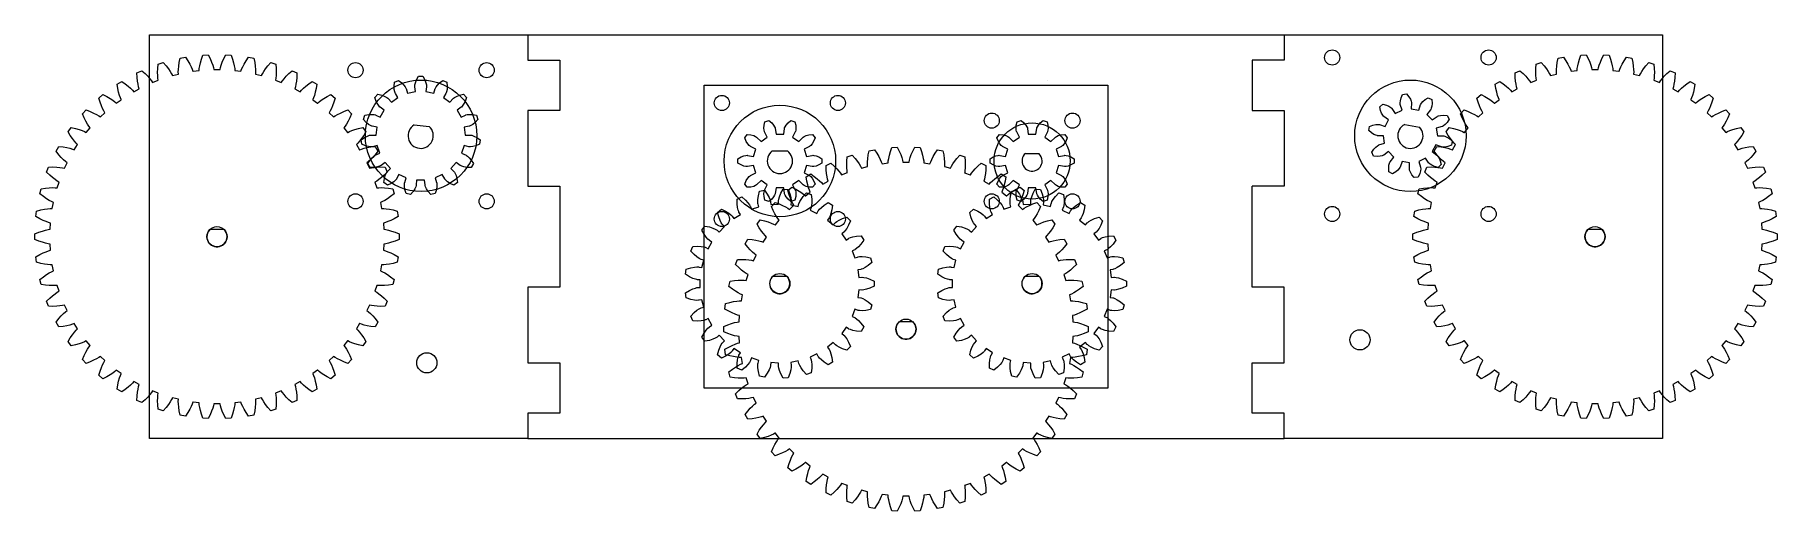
# Model space of a CAD drawing. Header units: millimetres. Extents: x -23 to 323, y -14 to 80.
import ezdxf

# ---------------------------------------------------------------- set-up
doc = ezdxf.new("R2010")
doc.units = ezdxf.units.MM
doc.layers.get('0').update_dxf_attribs({"lineweight": 0})

# ---------------------------------------------------------------- blocks, each defined once
blk = doc.blocks.new('SY28STH32-0674A')
for centre, radius in [((-11.5, 11.5), 1.5), ((0, 0), 11.05), ((11.5, 11.5), 1.5), ((-11.5, -11.5), 1.5), ((11.5, -11.5), 1.5)]:
    blk.add_circle(centre, radius)
blk = doc.blocks.new('SY42STH38-1684A')
for centre, radius in [((-15.5, 15.5), 1.5), ((15.5, 15.5), 1.5), ((0, 0), 11.05), ((-15.5, -15.5), 1.5), ((15.5, -15.5), 1.5)]:
    blk.add_circle(centre, radius)
blk = doc.blocks.new('SY35ST36-1004A')
for centre, radius in [((-13, 13), 1.5), ((13, 13), 1.5), ((0, 0), 11.05), ((-13, -13), 1.5), ((13, -13), 1.5)]:
    blk.add_circle(centre, radius)
blk = doc.blocks.new('SY20STH30-0604A')
for centre, radius in [((-8, 8), 1.5), ((0, 0), 7.55), ((8, 8), 1.5), ((-8, -8), 1.5), ((8, -8), 1.5)]:
    blk.add_circle(centre, radius)
blk = doc.blocks.new('4mm d')
at = {"lineweight": 0}
blk.add_line((-1.32, 1.5), (1.32, 1.5), dxfattribs=at)
for start, end in [(131.4096, 0), (0, 48.5904)]:
    blk.add_arc((0, 0), 2, start, end, dxfattribs=at)
blk = doc.blocks.new('4mm_cp250_pa20_t50')
for p, q in [((-7.475, 34.523), (-7.294, 35.367)), ((-7.294, 35.367), (-6.237, 35.568)), ((-6.237, 35.568), (-5.758, 34.85)), ((-5.758, 34.85), (-5.383, 34.204)), ((-3.293, 34.468), (-3.09, 35.187)), ((-3.09, 35.187), (-2.804, 36.002)), ((-2.804, 36.002), (-1.73, 36.07)), ((-1.73, 36.07), (-1.345, 35.297)), ((-1.345, 35.297), (-1.053, 34.609)), ((-1.053, 34.609), (-0.84, 34.014)), ((0.84, 34.014), (1.053, 34.609)), ((1.053, 34.609), (1.345, 35.297)), ((1.345, 35.297), (1.73, 36.07)), ((1.73, 36.07), (2.804, 36.002)), ((2.804, 36.002), (3.09, 35.187)), ((3.09, 35.187), (3.293, 34.468)), ((5.383, 34.204), (5.758, 34.85)), ((5.758, 34.85), (6.237, 35.568)), ((6.237, 35.568), (7.294, 35.367)), ((7.294, 35.367), (7.475, 34.523)), ((-15.86, 32.442), (-14.887, 32.9)), ((-15.826, 31.579), (-15.86, 32.442)), ((-15.75, 30.836), (-15.826, 31.579)), ((-14.887, 32.9), (-14.244, 32.323)), ((-14.244, 32.323), (-13.72, 31.791)), ((-13.72, 31.791), (-13.303, 31.316)), ((-13.303, 31.316), (-12.986, 30.908)), ((-11.761, 32.566), (-11.743, 33.314)), ((-11.74, 31.935), (-11.761, 32.566)), ((-11.743, 33.314), (-11.669, 34.174)), ((-11.692, 31.421), (-11.74, 31.935)), ((-11.632, 31.025), (-11.692, 31.421)), ((-11.669, 34.174), (-10.646, 34.506)), ((-10.646, 34.506), (-10.081, 33.854)), ((-10.081, 33.854), (-9.627, 33.26)), ((-9.627, 33.26), (-9.273, 32.737)), ((-9.273, 32.737), (-9.01, 32.292)), ((-9.01, 32.292), (-8.826, 31.937)), ((-8.826, 31.937), (-8.823, 31.925)), ((-8.823, 31.925), (-7.648, 32.227)), ((-7.662, 32.638), (-7.645, 33.155)), ((-7.651, 32.238), (-7.662, 32.638)), ((-7.648, 32.227), (-7.651, 32.238)), ((-7.645, 33.155), (-7.587, 33.784)), ((-7.587, 33.784), (-7.475, 34.523)), ((-5.383, 34.204), (-5.097, 33.641)), ((-5.097, 33.641), (-4.891, 33.167)), ((-4.891, 33.167), (-4.754, 32.791)), ((-4.754, 32.791), (-4.752, 32.779)), ((-4.752, 32.779), (-3.55, 32.931)), ((-3.551, 32.943), (-3.51, 33.341)), ((-3.55, 32.931), (-3.551, 32.943)), ((-3.51, 33.341), (-3.429, 33.851)), ((-3.429, 33.851), (-3.293, 34.468)), ((-0.84, 34.014), (-0.696, 33.518)), ((-0.696, 33.518), (-0.606, 33.128)), ((-0.606, 33.128), (-0.606, 33.117)), ((-0.606, 33.117), (0.606, 33.117)), ((0.606, 33.128), (0.696, 33.518)), ((0.606, 33.117), (0.606, 33.128)), ((0.696, 33.518), (0.84, 34.014)), ((3.293, 34.468), (3.429, 33.851)), ((3.429, 33.851), (3.51, 33.341)), ((3.51, 33.341), (3.551, 32.943)), ((3.551, 32.943), (3.55, 32.931)), ((3.55, 32.931), (4.752, 32.78)), ((4.752, 32.78), (4.754, 32.791)), ((4.754, 32.791), (4.891, 33.167)), ((4.891, 33.167), (5.097, 33.641)), ((5.097, 33.641), (5.383, 34.204)), ((7.475, 34.523), (7.587, 33.784)), ((7.587, 33.784), (7.645, 33.155)), ((7.645, 33.155), (7.662, 32.638)), ((7.651, 32.238), (7.648, 32.227)), ((7.648, 32.227), (8.823, 31.926)), ((7.662, 32.638), (7.651, 32.238)), ((8.823, 31.926), (8.826, 31.937)), ((8.826, 31.937), (9.01, 32.292)), ((9.01, 32.292), (9.273, 32.737)), ((9.273, 32.737), (9.627, 33.26)), ((9.627, 33.26), (10.081, 33.854)), ((10.081, 33.854), (10.646, 34.506)), ((10.646, 34.506), (11.669, 34.174)), ((11.692, 31.421), (11.632, 31.025)), ((11.669, 34.174), (11.743, 33.314)), ((11.74, 31.935), (11.692, 31.421)), ((11.761, 32.566), (11.74, 31.935)), ((11.743, 33.314), (11.761, 32.566)), ((12.986, 30.908), (13.303, 31.316)), ((13.303, 31.316), (13.72, 31.791)), ((13.72, 31.791), (14.244, 32.323)), ((14.244, 32.323), (14.887, 32.9)), ((14.887, 32.9), (15.86, 32.442)), ((15.826, 31.579), (15.75, 30.836)), ((15.86, 32.442), (15.826, 31.579)), ((-23.43, 27.478), (-22.601, 28.164)), ((-22.601, 28.164), (-21.835, 27.765)), ((-21.835, 27.765), (-21.195, 27.38)), ((-19.801, 30.198), (-18.893, 30.774)), ((-19.659, 29.347), (-19.801, 30.198)), ((-19.491, 28.618), (-19.659, 29.347)), ((-19.313, 28.012), (-19.491, 28.618)), ((-19.139, 27.526), (-19.313, 28.012)), ((-18.893, 30.774), (-18.183, 30.283)), ((-18.183, 30.283), (-17.596, 29.821)), ((-17.596, 29.821), (-17.123, 29.402)), ((-17.123, 29.402), (-16.758, 29.037)), ((-16.758, 29.037), (-16.491, 28.738)), ((-16.491, 28.738), (-16.485, 28.728)), ((-16.485, 28.728), (-15.423, 29.313)), ((-15.65, 30.212), (-15.75, 30.836)), ((-15.538, 29.708), (-15.65, 30.212)), ((-15.428, 29.323), (-15.538, 29.708)), ((-15.423, 29.313), (-15.428, 29.323)), ((-12.986, 30.908), (-12.759, 30.579)), ((-12.759, 30.579), (-12.755, 30.569)), ((-12.755, 30.569), (-11.628, 31.015)), ((-11.628, 31.015), (-11.632, 31.025)), ((11.632, 31.025), (11.628, 31.014)), ((11.628, 31.014), (12.754, 30.568)), ((12.754, 30.568), (12.759, 30.579)), ((12.759, 30.579), (12.986, 30.908)), ((15.428, 29.323), (15.423, 29.313)), ((15.423, 29.313), (16.486, 28.729)), ((15.538, 29.708), (15.428, 29.323)), ((15.65, 30.212), (15.538, 29.708)), ((15.75, 30.836), (15.65, 30.212)), ((16.486, 28.729), (16.491, 28.738)), ((16.491, 28.738), (16.758, 29.037)), ((16.758, 29.037), (17.123, 29.402)), ((17.123, 29.402), (17.596, 29.821)), ((17.596, 29.821), (18.183, 30.283)), ((18.183, 30.283), (18.893, 30.774)), ((18.893, 30.774), (19.801, 30.198)), ((19.313, 28.012), (19.139, 27.526)), ((19.491, 28.618), (19.313, 28.012)), ((19.659, 29.347), (19.491, 28.618)), ((19.801, 30.198), (19.659, 29.347)), ((21.195, 27.38), (21.835, 27.765)), ((21.835, 27.765), (22.601, 28.164)), ((22.601, 28.164), (23.43, 27.478)), ((-26.689, 24.325), (-25.953, 25.109)), ((-26.34, 23.536), (-26.689, 24.325)), ((-25.953, 25.109), (-25.143, 24.81)), ((-25.143, 24.81), (-24.459, 24.508)), ((-24.459, 24.508), (-23.897, 24.22)), ((-23.897, 24.22), (-23.452, 23.957)), ((-23.182, 26.651), (-23.43, 27.478)), ((-22.924, 25.95), (-23.182, 26.651)), ((-23.112, 23.726), (-22.228, 24.556)), ((-22.672, 25.371), (-22.924, 25.95)), ((-22.438, 24.91), (-22.672, 25.371)), ((-22.236, 24.565), (-22.438, 24.91)), ((-22.228, 24.556), (-22.236, 24.565)), ((-21.195, 27.38), (-20.673, 27.024)), ((-20.673, 27.024), (-20.265, 26.708)), ((-20.265, 26.708), (-19.963, 26.445)), ((-19.963, 26.445), (-19.956, 26.435)), ((-19.956, 26.435), (-18.975, 27.148)), ((-18.982, 27.158), (-19.139, 27.526)), ((-18.975, 27.148), (-18.982, 27.158)), ((18.982, 27.158), (18.975, 27.148)), ((18.975, 27.148), (19.956, 26.436)), ((19.139, 27.526), (18.982, 27.158)), ((19.956, 26.436), (19.963, 26.445)), ((19.963, 26.445), (20.265, 26.708)), ((20.265, 26.708), (20.673, 27.024)), ((20.673, 27.024), (21.195, 27.38)), ((22.236, 24.565), (22.228, 24.556)), ((22.228, 24.556), (23.112, 23.726)), ((22.438, 24.91), (22.236, 24.565)), ((22.672, 25.371), (22.438, 24.91)), ((22.924, 25.95), (22.672, 25.371)), ((23.182, 26.651), (22.924, 25.95)), ((23.43, 27.478), (23.182, 26.651)), ((23.452, 23.957), (23.897, 24.22)), ((23.897, 24.22), (24.459, 24.508)), ((24.459, 24.508), (25.143, 24.81)), ((25.143, 24.81), (25.953, 25.109)), ((25.953, 25.109), (26.689, 24.325)), ((26.689, 24.325), (26.34, 23.536)), ((-29.527, 20.788), (-28.895, 21.658)), ((-29.082, 20.049), (-29.527, 20.788)), ((-28.895, 21.658), (-28.054, 21.463)), ((-28.054, 21.463), (-27.338, 21.249)), ((-27.338, 21.249), (-26.744, 21.034)), ((-26.744, 21.034), (-26.27, 20.829)), ((-25.995, 22.872), (-26.34, 23.536)), ((-26.27, 20.829), (-25.912, 20.65)), ((-25.673, 22.329), (-25.995, 22.872)), ((-25.903, 20.643), (-25.131, 21.577)), ((-25.383, 21.902), (-25.673, 22.329)), ((-25.139, 21.584), (-25.383, 21.902)), ((-25.131, 21.577), (-25.139, 21.584)), ((-23.452, 23.957), (-23.12, 23.734)), ((-23.12, 23.734), (-23.112, 23.726)), ((23.112, 23.726), (23.12, 23.734)), ((23.12, 23.734), (23.452, 23.957)), ((25.139, 21.584), (25.13, 21.577)), ((25.13, 21.577), (25.903, 20.643)), ((25.383, 21.902), (25.139, 21.584)), ((25.673, 22.329), (25.383, 21.902)), ((25.995, 22.872), (25.673, 22.329)), ((25.912, 20.65), (26.27, 20.829)), ((26.34, 23.536), (25.995, 22.872)), ((26.27, 20.829), (26.744, 21.034)), ((26.744, 21.034), (27.338, 21.249)), ((27.338, 21.249), (28.054, 21.463)), ((28.054, 21.463), (28.895, 21.658)), ((28.895, 21.658), (29.527, 20.788)), ((29.527, 20.788), (29.082, 20.049)), ((-31.9, 16.923), (-31.382, 17.866)), ((-31.382, 17.866), (-30.523, 17.778)), ((-30.523, 17.778), (-29.786, 17.655)), ((-29.786, 17.655), (-29.17, 17.516)), ((-29.17, 17.516), (-28.673, 17.372)), ((-28.657, 19.434), (-29.082, 20.049)), ((-28.673, 17.372), (-28.296, 17.239)), ((-28.269, 18.935), (-28.657, 19.434)), ((-28.286, 17.233), (-27.636, 18.256)), ((-27.928, 18.548), (-28.269, 18.935)), ((-27.646, 18.263), (-27.928, 18.548)), ((-27.636, 18.256), (-27.646, 18.263)), ((-25.912, 20.65), (-25.903, 20.643)), ((25.903, 20.643), (25.912, 20.65)), ((27.646, 18.263), (27.637, 18.257)), ((27.637, 18.257), (28.286, 17.233)), ((27.928, 18.548), (27.646, 18.263)), ((28.269, 18.935), (27.928, 18.548)), ((28.657, 19.434), (28.269, 18.935)), ((28.296, 17.239), (28.673, 17.372)), ((29.082, 20.049), (28.657, 19.434)), ((28.673, 17.372), (29.17, 17.516)), ((29.17, 17.516), (29.786, 17.655)), ((29.786, 17.655), (30.523, 17.778)), ((30.523, 17.778), (31.382, 17.866)), ((31.382, 17.866), (31.9, 16.923)), ((-31.365, 16.246), (-31.9, 16.923)), ((-30.867, 15.689), (-31.365, 16.246)), ((-30.419, 15.243), (-30.867, 15.689)), ((-30.032, 14.901), (-30.419, 15.243)), ((-30.223, 13.552), (-29.707, 14.649)), ((-29.717, 14.654), (-30.032, 14.901)), ((-29.707, 14.649), (-29.717, 14.654)), ((-28.296, 17.239), (-28.286, 17.233)), ((28.286, 17.233), (28.296, 17.239)), ((29.717, 14.654), (29.707, 14.649)), ((29.707, 14.649), (30.224, 13.552)), ((30.032, 14.901), (29.717, 14.654)), ((30.419, 15.243), (30.032, 14.901)), ((30.867, 15.689), (30.419, 15.243)), ((31.365, 16.246), (30.867, 15.689)), ((31.9, 16.923), (31.365, 16.246)), ((-33.769, 12.792), (-33.373, 13.792)), ((-33.154, 12.187), (-33.769, 12.792)), ((-33.373, 13.792), (-32.511, 13.812)), ((-32.59, 11.696), (-33.154, 12.187)), ((-32.09, 11.31), (-32.59, 11.696)), ((-32.511, 13.812), (-31.764, 13.783)), ((-31.663, 11.02), (-32.09, 11.31)), ((-31.764, 13.783), (-31.135, 13.722)), ((-31.684, 9.658), (-31.309, 10.81)), ((-31.32, 10.814), (-31.663, 11.02)), ((-31.309, 10.81), (-31.32, 10.814)), ((-31.135, 13.722), (-30.625, 13.642)), ((-30.625, 13.642), (-30.234, 13.557)), ((-30.234, 13.557), (-30.223, 13.552)), ((30.224, 13.552), (30.234, 13.557)), ((30.234, 13.557), (30.625, 13.642)), ((30.625, 13.642), (31.135, 13.722)), ((31.135, 13.722), (31.764, 13.783)), ((31.32, 10.814), (31.309, 10.81)), ((31.309, 10.81), (31.683, 9.658)), ((31.663, 11.02), (31.32, 10.814)), ((32.09, 11.31), (31.663, 11.02)), ((31.764, 13.783), (32.511, 13.812)), ((32.59, 11.696), (32.09, 11.31)), ((32.511, 13.812), (33.373, 13.792)), ((33.154, 12.187), (32.59, 11.696)), ((33.769, 12.792), (33.154, 12.187)), ((33.373, 13.792), (33.769, 12.792)), ((-35.106, 8.458), (-34.839, 9.501)), ((-34.42, 7.935), (-35.106, 8.458)), ((-34.839, 9.501), (-33.985, 9.628)), ((-33.799, 7.52), (-34.42, 7.935)), ((-33.985, 9.628), (-33.241, 9.693)), ((-33.254, 7.199), (-33.799, 7.52)), ((-32.794, 6.964), (-33.254, 7.199)), ((-33.241, 9.693), (-32.609, 9.712)), ((-32.428, 6.803), (-32.794, 6.964)), ((-32.609, 9.712), (-32.093, 9.696)), ((-32.093, 9.696), (-31.694, 9.661)), ((-31.694, 9.661), (-31.684, 9.658)), ((31.683, 9.658), (31.694, 9.661)), ((31.694, 9.661), (32.093, 9.696)), ((32.093, 9.696), (32.609, 9.712)), ((32.794, 6.964), (32.428, 6.803)), ((32.609, 9.712), (33.241, 9.693)), ((33.254, 7.199), (32.794, 6.964)), ((33.241, 9.693), (33.985, 9.628)), ((33.799, 7.52), (33.254, 7.199)), ((34.42, 7.935), (33.799, 7.52)), ((33.985, 9.628), (34.839, 9.501)), ((35.106, 8.458), (34.42, 7.935)), ((34.839, 9.501), (35.106, 8.458)), ((-35.89, 3.992), (-35.755, 5.059)), ((-35.143, 3.559), (-35.89, 3.992)), ((-35.755, 5.059), (-34.924, 5.293)), ((-34.475, 3.224), (-35.143, 3.559)), ((-34.924, 5.293), (-34.193, 5.451)), ((-34.193, 5.451), (-33.569, 5.548)), ((-33.569, 5.548), (-33.055, 5.597)), ((-33.055, 5.597), (-32.655, 5.612)), ((-32.655, 5.612), (-32.644, 5.61)), ((-32.644, 5.61), (-32.417, 6.801)), ((-32.417, 6.801), (-32.428, 6.803)), ((32.428, 6.803), (32.417, 6.801)), ((32.417, 6.801), (32.644, 5.61)), ((32.644, 5.61), (32.655, 5.612)), ((32.655, 5.612), (33.055, 5.597)), ((33.055, 5.597), (33.569, 5.548)), ((33.569, 5.548), (34.193, 5.451)), ((34.193, 5.451), (34.924, 5.293)), ((35.143, 3.559), (34.475, 3.224)), ((34.924, 5.293), (35.755, 5.059)), ((35.89, 3.992), (35.143, 3.559)), ((35.755, 5.059), (35.89, 3.992)), ((-36.107, 0.538), (-35.312, 0.874)), ((-36.107, -0.538), (-36.107, 0.538)), ((-35.312, 0.874), (-34.607, 1.122)), ((-34.607, 1.122), (-34, 1.297)), ((-33.894, 2.975), (-34.475, 3.224)), ((-34, 1.297), (-33.496, 1.41)), ((-33.409, 2.799), (-33.894, 2.975)), ((-33.496, 1.41), (-33.101, 1.475)), ((-33.025, 2.685), (-33.409, 2.799)), ((-33.101, 1.475), (-33.09, 1.474)), ((-33.09, 1.474), (-33.013, 2.684)), ((-33.013, 2.684), (-33.025, 2.685)), ((33.025, 2.685), (33.013, 2.684)), ((33.013, 2.684), (33.09, 1.474)), ((33.409, 2.799), (33.025, 2.685)), ((33.09, 1.474), (33.101, 1.475)), ((33.101, 1.475), (33.496, 1.41)), ((33.894, 2.975), (33.409, 2.799)), ((33.496, 1.41), (34, 1.297)), ((34.475, 3.224), (33.894, 2.975)), ((34, 1.297), (34.607, 1.122)), ((34.607, 1.122), (35.312, 0.874)), ((35.312, 0.874), (36.107, 0.538)), ((36.107, 0.538), (36.107, -0.538)), ((-35.312, -0.874), (-36.107, -0.538)), ((-34.607, -1.122), (-35.312, -0.874)), ((-35.143, -3.559), (-34.475, -3.224)), ((-34, -1.297), (-34.607, -1.122)), ((-34.475, -3.224), (-33.894, -2.975)), ((-33.496, -1.41), (-34, -1.297)), ((-33.894, -2.975), (-33.409, -2.799)), ((-33.101, -1.475), (-33.496, -1.41)), ((-33.409, -2.799), (-33.025, -2.685)), ((-33.09, -1.474), (-33.101, -1.475)), ((-33.013, -2.684), (-33.09, -1.474)), ((-33.025, -2.685), (-33.013, -2.684)), ((33.09, -1.474), (33.013, -2.684)), ((33.013, -2.684), (33.025, -2.685)), ((33.025, -2.685), (33.409, -2.799)), ((33.101, -1.475), (33.09, -1.474)), ((33.496, -1.41), (33.101, -1.475)), ((33.409, -2.799), (33.894, -2.975)), ((34, -1.297), (33.496, -1.41)), ((33.894, -2.975), (34.475, -3.224)), ((34.607, -1.122), (34, -1.297)), ((34.475, -3.224), (35.143, -3.559)), ((35.312, -0.874), (34.607, -1.122)), ((36.107, -0.538), (35.312, -0.874)), ((-35.89, -3.992), (-35.143, -3.559)), ((-35.755, -5.059), (-35.89, -3.992)), ((-34.924, -5.293), (-35.755, -5.059)), ((-34.193, -5.451), (-34.924, -5.293)), ((-33.569, -5.548), (-34.193, -5.451)), ((-33.055, -5.597), (-33.569, -5.548)), ((-32.655, -5.612), (-33.055, -5.597)), ((-32.794, -6.964), (-32.428, -6.803)), ((-32.644, -5.61), (-32.655, -5.612)), ((-32.417, -6.801), (-32.644, -5.61)), ((-32.428, -6.803), (-32.417, -6.801)), ((32.644, -5.61), (32.417, -6.801)), ((32.417, -6.801), (32.428, -6.803)), ((32.428, -6.803), (32.794, -6.964)), ((32.655, -5.612), (32.644, -5.61)), ((33.055, -5.597), (32.655, -5.612)), ((33.569, -5.548), (33.055, -5.597)), ((34.193, -5.451), (33.569, -5.548)), ((34.924, -5.293), (34.193, -5.451)), ((35.755, -5.059), (34.924, -5.293)), ((35.143, -3.559), (35.89, -3.992)), ((35.89, -3.992), (35.755, -5.059)), ((-35.106, -8.458), (-34.42, -7.935)), ((-34.839, -9.501), (-35.106, -8.458)), ((-33.985, -9.628), (-34.839, -9.501)), ((-34.42, -7.935), (-33.799, -7.52)), ((-33.241, -9.693), (-33.985, -9.628)), ((-33.799, -7.52), (-33.254, -7.199)), ((-33.254, -7.199), (-32.794, -6.964)), ((-32.609, -9.712), (-33.241, -9.693)), ((-32.093, -9.696), (-32.609, -9.712)), ((-31.694, -9.661), (-32.093, -9.696)), ((-31.683, -9.658), (-31.694, -9.661)), ((-31.309, -10.81), (-31.683, -9.658)), ((31.684, -9.658), (31.309, -10.81)), ((31.694, -9.661), (31.684, -9.658)), ((32.093, -9.696), (31.694, -9.661)), ((32.609, -9.712), (32.093, -9.696)), ((33.241, -9.693), (32.609, -9.712)), ((32.794, -6.964), (33.254, -7.199)), ((33.985, -9.628), (33.241, -9.693)), ((33.254, -7.199), (33.799, -7.52)), ((33.799, -7.52), (34.42, -7.935)), ((34.839, -9.501), (33.985, -9.628)), ((34.42, -7.935), (35.106, -8.458)), ((35.106, -8.458), (34.839, -9.501)), ((-33.769, -12.792), (-33.154, -12.187)), ((-33.373, -13.792), (-33.769, -12.792)), ((-32.511, -13.812), (-33.373, -13.792)), ((-33.154, -12.187), (-32.59, -11.696)), ((-32.59, -11.696), (-32.09, -11.31)), ((-31.764, -13.783), (-32.511, -13.812)), ((-32.09, -11.31), (-31.663, -11.02)), ((-31.135, -13.722), (-31.764, -13.783)), ((-31.663, -11.02), (-31.32, -10.814)), ((-31.32, -10.814), (-31.309, -10.81)), ((-30.625, -13.642), (-31.135, -13.722)), ((-30.234, -13.557), (-30.625, -13.642)), ((-30.224, -13.552), (-30.234, -13.557)), ((-29.707, -14.649), (-30.224, -13.552)), ((30.223, -13.552), (29.707, -14.649)), ((30.234, -13.557), (30.223, -13.552)), ((30.625, -13.642), (30.234, -13.557)), ((31.135, -13.722), (30.625, -13.642)), ((31.764, -13.783), (31.135, -13.722)), ((31.309, -10.81), (31.32, -10.814)), ((31.32, -10.814), (31.663, -11.02)), ((31.663, -11.02), (32.09, -11.31)), ((32.511, -13.812), (31.764, -13.783)), ((32.09, -11.31), (32.59, -11.696)), ((33.373, -13.792), (32.511, -13.812)), ((32.59, -11.696), (33.154, -12.187)), ((33.154, -12.187), (33.769, -12.792)), ((33.769, -12.792), (33.373, -13.792)), ((-31.9, -16.923), (-31.365, -16.246)), ((-31.382, -17.866), (-31.9, -16.923)), ((-31.365, -16.246), (-30.867, -15.689)), ((-30.867, -15.689), (-30.419, -15.243)), ((-30.419, -15.243), (-30.032, -14.901)), ((-30.032, -14.901), (-29.717, -14.654)), ((-29.717, -14.654), (-29.707, -14.649)), ((-28.296, -17.239), (-28.673, -17.372)), ((-28.286, -17.233), (-28.296, -17.239)), ((-27.637, -18.257), (-28.286, -17.233)), ((28.286, -17.233), (27.636, -18.256)), ((28.296, -17.239), (28.286, -17.233)), ((28.673, -17.372), (28.296, -17.239)), ((29.707, -14.649), (29.717, -14.654)), ((29.717, -14.654), (30.032, -14.901)), ((30.032, -14.901), (30.419, -15.243)), ((30.419, -15.243), (30.867, -15.689)), ((30.867, -15.689), (31.365, -16.246)), ((31.365, -16.246), (31.9, -16.923)), ((31.9, -16.923), (31.382, -17.866)), ((-30.523, -17.778), (-31.382, -17.866)), ((-29.786, -17.655), (-30.523, -17.778)), ((-29.17, -17.516), (-29.786, -17.655)), ((-29.527, -20.788), (-29.082, -20.049)), ((-28.673, -17.372), (-29.17, -17.516)), ((-29.082, -20.049), (-28.657, -19.434)), ((-28.657, -19.434), (-28.269, -18.935)), ((-28.269, -18.935), (-27.928, -18.548)), ((-27.928, -18.548), (-27.646, -18.263)), ((-27.646, -18.263), (-27.637, -18.257)), ((-25.912, -20.65), (-26.27, -20.829)), ((-25.903, -20.643), (-25.912, -20.65)), ((-25.13, -21.577), (-25.903, -20.643)), ((25.903, -20.643), (25.131, -21.577)), ((25.912, -20.65), (25.903, -20.643)), ((26.27, -20.829), (25.912, -20.65)), ((27.636, -18.256), (27.646, -18.263)), ((27.646, -18.263), (27.928, -18.548)), ((27.928, -18.548), (28.269, -18.935)), ((28.269, -18.935), (28.657, -19.434)), ((28.657, -19.434), (29.082, -20.049)), ((29.17, -17.516), (28.673, -17.372)), ((29.082, -20.049), (29.527, -20.788)), ((29.786, -17.655), (29.17, -17.516)), ((30.523, -17.778), (29.786, -17.655)), ((31.382, -17.866), (30.523, -17.778)), ((-28.895, -21.658), (-29.527, -20.788)), ((-28.054, -21.463), (-28.895, -21.658)), ((-27.338, -21.249), (-28.054, -21.463)), ((-26.744, -21.034), (-27.338, -21.249)), ((-26.27, -20.829), (-26.744, -21.034)), ((-26.689, -24.325), (-26.34, -23.536)), ((-26.34, -23.536), (-25.995, -22.872)), ((-25.995, -22.872), (-25.673, -22.329)), ((-25.673, -22.329), (-25.383, -21.902)), ((-25.383, -21.902), (-25.139, -21.584)), ((-25.139, -21.584), (-25.13, -21.577)), ((-23.452, -23.957), (-23.897, -24.22)), ((-23.12, -23.734), (-23.452, -23.957)), ((-23.112, -23.726), (-23.12, -23.734)), ((-22.228, -24.556), (-23.112, -23.726)), ((23.112, -23.726), (22.228, -24.556)), ((23.12, -23.734), (23.112, -23.726)), ((23.452, -23.957), (23.12, -23.734)), ((23.897, -24.22), (23.452, -23.957)), ((25.131, -21.577), (25.139, -21.584)), ((25.139, -21.584), (25.383, -21.902)), ((25.383, -21.902), (25.673, -22.329)), ((25.673, -22.329), (25.995, -22.872)), ((25.995, -22.872), (26.34, -23.536)), ((26.744, -21.034), (26.27, -20.829)), ((26.34, -23.536), (26.689, -24.325)), ((27.338, -21.249), (26.744, -21.034)), ((28.054, -21.463), (27.338, -21.249)), ((28.895, -21.658), (28.054, -21.463)), ((29.527, -20.788), (28.895, -21.658)), ((-25.953, -25.109), (-26.689, -24.325)), ((-25.143, -24.81), (-25.953, -25.109)), ((-24.459, -24.508), (-25.143, -24.81)), ((-23.897, -24.22), (-24.459, -24.508)), ((-23.43, -27.478), (-23.182, -26.651)), ((-22.601, -28.164), (-23.43, -27.478)), ((-23.182, -26.651), (-22.924, -25.95)), ((-22.924, -25.95), (-22.672, -25.371)), ((-22.672, -25.371), (-22.438, -24.91)), ((-22.438, -24.91), (-22.236, -24.565)), ((-22.236, -24.565), (-22.228, -24.556)), ((-21.195, -27.38), (-21.835, -27.765)), ((-20.673, -27.024), (-21.195, -27.38)), ((-20.265, -26.708), (-20.673, -27.024)), ((-19.963, -26.445), (-20.265, -26.708)), ((-19.956, -26.436), (-19.963, -26.445)), ((-18.975, -27.148), (-19.956, -26.436)), ((-19.313, -28.012), (-19.139, -27.526)), ((-19.139, -27.526), (-18.982, -27.158)), ((-18.982, -27.158), (-18.975, -27.148)), ((19.956, -26.435), (18.975, -27.148)), ((18.975, -27.148), (18.982, -27.158)), ((18.982, -27.158), (19.139, -27.526)), ((19.139, -27.526), (19.313, -28.012)), ((19.963, -26.445), (19.956, -26.435)), ((20.265, -26.708), (19.963, -26.445)), ((20.673, -27.024), (20.265, -26.708)), ((21.195, -27.38), (20.673, -27.024)), ((21.835, -27.765), (21.195, -27.38)), ((22.228, -24.556), (22.236, -24.565)), ((22.236, -24.565), (22.438, -24.91)), ((22.438, -24.91), (22.672, -25.371)), ((23.43, -27.478), (22.601, -28.164)), ((22.672, -25.371), (22.924, -25.95)), ((22.924, -25.95), (23.182, -26.651)), ((23.182, -26.651), (23.43, -27.478)), ((24.459, -24.508), (23.897, -24.22)), ((25.143, -24.81), (24.459, -24.508)), ((25.953, -25.109), (25.143, -24.81)), ((26.689, -24.325), (25.953, -25.109)), ((-21.835, -27.765), (-22.601, -28.164)), ((-19.801, -30.198), (-19.659, -29.347)), ((-18.893, -30.774), (-19.801, -30.198)), ((-19.659, -29.347), (-19.491, -28.618)), ((-19.491, -28.618), (-19.313, -28.012)), ((-18.183, -30.283), (-18.893, -30.774)), ((-17.596, -29.821), (-18.183, -30.283)), ((-17.123, -29.402), (-17.596, -29.821)), ((-16.758, -29.037), (-17.123, -29.402)), ((-16.491, -28.738), (-16.758, -29.037)), ((-16.486, -28.729), (-16.491, -28.738)), ((-15.423, -29.313), (-16.486, -28.729)), ((-15.826, -31.579), (-15.75, -30.836)), ((-15.75, -30.836), (-15.65, -30.212)), ((-15.65, -30.212), (-15.538, -29.708)), ((-15.538, -29.708), (-15.428, -29.323)), ((-15.428, -29.323), (-15.423, -29.313)), ((-12.986, -30.908), (-13.303, -31.316)), ((-12.759, -30.579), (-12.986, -30.908)), ((-12.754, -30.568), (-12.759, -30.579)), ((-11.628, -31.014), (-12.754, -30.568)), ((-11.692, -31.421), (-11.632, -31.025)), ((-11.632, -31.025), (-11.628, -31.014)), ((12.755, -30.569), (11.628, -31.015)), ((11.628, -31.015), (11.632, -31.025)), ((11.632, -31.025), (11.692, -31.421)), ((12.759, -30.579), (12.755, -30.569)), ((12.986, -30.908), (12.759, -30.579)), ((13.303, -31.316), (12.986, -30.908)), ((16.485, -28.728), (15.423, -29.313)), ((15.423, -29.313), (15.428, -29.323)), ((15.428, -29.323), (15.538, -29.708)), ((15.538, -29.708), (15.65, -30.212)), ((15.65, -30.212), (15.75, -30.836)), ((15.75, -30.836), (15.826, -31.579)), ((16.491, -28.738), (16.485, -28.728)), ((16.758, -29.037), (16.491, -28.738)), ((17.123, -29.402), (16.758, -29.037)), ((17.596, -29.821), (17.123, -29.402)), ((18.183, -30.283), (17.596, -29.821)), ((18.893, -30.774), (18.183, -30.283)), ((19.801, -30.198), (18.893, -30.774)), ((19.313, -28.012), (19.491, -28.618)), ((19.491, -28.618), (19.659, -29.347)), ((19.659, -29.347), (19.801, -30.198)), ((22.601, -28.164), (21.835, -27.765)), ((-15.86, -32.442), (-15.826, -31.579)), ((-14.887, -32.9), (-15.86, -32.442)), ((-14.244, -32.323), (-14.887, -32.9)), ((-13.72, -31.791), (-14.244, -32.323)), ((-13.303, -31.316), (-13.72, -31.791)), ((-11.761, -32.566), (-11.74, -31.935)), ((-11.743, -33.314), (-11.761, -32.566)), ((-11.669, -34.174), (-11.743, -33.314)), ((-11.74, -31.935), (-11.692, -31.421)), ((-10.646, -34.506), (-11.669, -34.174)), ((-10.081, -33.854), (-10.646, -34.506)), ((-9.627, -33.26), (-10.081, -33.854)), ((-9.273, -32.737), (-9.627, -33.26)), ((-9.01, -32.292), (-9.273, -32.737)), ((-8.826, -31.937), (-9.01, -32.292)), ((-8.823, -31.926), (-8.826, -31.937)), ((-7.648, -32.227), (-8.823, -31.926)), ((-7.662, -32.638), (-7.651, -32.238)), ((-7.645, -33.155), (-7.662, -32.638)), ((-7.651, -32.238), (-7.648, -32.227)), ((-7.587, -33.784), (-7.645, -33.155)), ((-7.475, -34.523), (-7.587, -33.784)), ((-7.294, -35.367), (-7.475, -34.523)), ((-5.383, -34.204), (-5.758, -34.85)), ((-5.097, -33.641), (-5.383, -34.204)), ((-4.891, -33.167), (-5.097, -33.641)), ((-4.754, -32.791), (-4.891, -33.167)), ((-4.752, -32.78), (-4.754, -32.791)), ((-3.55, -32.931), (-4.752, -32.78)), ((-3.551, -32.943), (-3.55, -32.931)), ((-3.51, -33.341), (-3.551, -32.943)), ((-3.429, -33.851), (-3.51, -33.341)), ((-3.293, -34.468), (-3.429, -33.851)), ((-3.09, -35.187), (-3.293, -34.468)), ((-0.84, -34.014), (-1.053, -34.609)), ((-0.696, -33.518), (-0.84, -34.014)), ((-0.606, -33.128), (-0.696, -33.518)), ((0.606, -33.117), (-0.606, -33.117)), ((-0.606, -33.117), (-0.606, -33.128)), ((0.606, -33.128), (0.606, -33.117)), ((0.696, -33.518), (0.606, -33.128)), ((0.84, -34.014), (0.696, -33.518)), ((1.053, -34.609), (0.84, -34.014)), ((3.293, -34.468), (3.09, -35.187)), ((3.429, -33.851), (3.293, -34.468)), ((3.51, -33.341), (3.429, -33.851)), ((3.551, -32.943), (3.51, -33.341)), ((4.752, -32.779), (3.55, -32.931)), ((3.55, -32.931), (3.551, -32.943)), ((4.754, -32.791), (4.752, -32.779)), ((4.891, -33.167), (4.754, -32.791)), ((5.097, -33.641), (4.891, -33.167)), ((5.383, -34.204), (5.097, -33.641)), ((5.758, -34.85), (5.383, -34.204)), ((7.475, -34.523), (7.294, -35.367)), ((7.587, -33.784), (7.475, -34.523)), ((7.645, -33.155), (7.587, -33.784)), ((7.662, -32.638), (7.645, -33.155)), ((8.823, -31.925), (7.648, -32.227)), ((7.648, -32.227), (7.651, -32.238)), ((7.651, -32.238), (7.662, -32.638)), ((8.826, -31.937), (8.823, -31.925)), ((9.01, -32.292), (8.826, -31.937)), ((9.273, -32.737), (9.01, -32.292)), ((9.627, -33.26), (9.273, -32.737)), ((10.081, -33.854), (9.627, -33.26)), ((10.646, -34.506), (10.081, -33.854)), ((11.669, -34.174), (10.646, -34.506)), ((11.743, -33.314), (11.669, -34.174)), ((11.692, -31.421), (11.74, -31.935)), ((11.74, -31.935), (11.761, -32.566)), ((11.761, -32.566), (11.743, -33.314)), ((13.72, -31.791), (13.303, -31.316)), ((14.244, -32.323), (13.72, -31.791)), ((14.887, -32.9), (14.244, -32.323)), ((15.86, -32.442), (14.887, -32.9)), ((15.826, -31.579), (15.86, -32.442)), ((-6.237, -35.568), (-7.294, -35.367)), ((-5.758, -34.85), (-6.237, -35.568)), ((-2.804, -36.002), (-3.09, -35.187)), ((-1.73, -36.07), (-2.804, -36.002)), ((-1.345, -35.297), (-1.73, -36.07)), ((-1.053, -34.609), (-1.345, -35.297)), ((1.345, -35.297), (1.053, -34.609)), ((1.73, -36.07), (1.345, -35.297)), ((2.804, -36.002), (1.73, -36.07)), ((3.09, -35.187), (2.804, -36.002)), ((6.237, -35.568), (5.758, -34.85)), ((7.294, -35.367), (6.237, -35.568))]:
    blk.add_line(p, q)
blk.add_blockref('4mm d', (0, 0))
blk = doc.blocks.new('5mm d')
at = {"lineweight": 0}
blk.add_line((-1.5, 2), (1.5, 2), dxfattribs=at)
blk.add_arc((0, 0), 2.5, 126.8699, 53.1301, dxfattribs=at)
blk = doc.blocks.new('5mm_cp150_pa20_t15')
for p, q in [((-6.293, 9.989), (-5.504, 10.445)), ((-5.504, 10.445), (-4.824, 10.02)), ((-2.142, 10.34), (-1.987, 10.942)), ((-1.987, 10.942), (-1.687, 11.685)), ((-1.687, 11.685), (-0.78, 11.78)), ((-0.78, 11.78), (-0.332, 11.116)), ((-0.332, 11.116), (-0.055, 10.559)), ((-0.055, 10.559), (0.088, 10.138)), ((2.249, 10.317), (2.636, 10.804)), ((2.636, 10.804), (3.212, 11.361)), ((3.212, 11.361), (4.079, 11.079)), ((4.079, 11.079), (4.218, 10.29)), ((-9.812, 6.565), (-9.276, 7.303)), ((-9.276, 7.303), (-8.483, 7.192)), ((-8.483, 7.192), (-7.884, 7.025)), ((-7.884, 7.025), (-7.475, 6.849)), ((-6.462, 5.995), (-5.287, 7.054)), ((-6.266, 9.188), (-6.293, 9.989)), ((-6.162, 8.575), (-6.266, 9.188)), ((-6.03, 8.15), (-6.162, 8.575)), ((-5.918, 7.908), (-6.03, 8.15)), ((-5.871, 7.833), (-5.918, 7.908)), ((-5.287, 7.054), (-5.871, 7.833)), ((-4.824, 10.02), (-4.345, 9.624)), ((-4.345, 9.624), (-4.043, 9.297)), ((-4.043, 9.297), (-3.889, 9.079)), ((-3.889, 9.079), (-3.848, 9.001)), ((-3.848, 9.001), (-3.465, 8.106)), ((-3.465, 8.106), (-1.961, 8.593)), ((-2.194, 9.898), (-2.142, 10.34)), ((-2.19, 9.631), (-2.194, 9.898)), ((-2.178, 9.544), (-2.19, 9.631)), ((-1.961, 8.593), (-2.178, 9.544)), ((0.088, 10.138), (0.139, 9.876)), ((0.146, 9.788), (0.131, 8.813)), ((0.131, 8.813), (1.705, 8.649)), ((0.139, 9.876), (0.146, 9.788)), ((1.705, 8.649), (1.893, 9.604)), ((1.893, 9.604), (1.917, 9.689)), ((1.917, 9.689), (2.022, 9.934)), ((2.022, 9.934), (2.249, 10.317)), ((4.114, 8.882), (3.705, 7.999)), ((3.705, 7.999), (5.075, 7.208)), ((4.144, 8.965), (4.114, 8.882)), ((4.204, 9.226), (4.144, 8.965)), ((4.244, 9.669), (4.204, 9.226)), ((4.218, 10.29), (4.244, 9.669)), ((5.075, 7.208), (5.635, 8.004)), ((5.635, 8.004), (5.692, 8.072)), ((5.692, 8.072), (5.888, 8.253)), ((5.888, 8.253), (6.251, 8.51)), ((6.251, 8.51), (6.802, 8.798)), ((6.802, 8.798), (7.555, 9.072)), ((7.555, 9.072), (8.233, 8.462)), ((7.81, 7.106), (7.593, 6.718)), ((8.039, 7.685), (7.81, 7.106)), ((8.233, 8.462), (8.039, 7.685)), ((-9.461, 5.845), (-9.812, 6.565)), ((-9.117, 5.327), (-9.461, 5.845)), ((-8.823, 4.993), (-9.117, 5.327)), ((-8.622, 4.817), (-8.823, 4.993)), ((-8.549, 4.768), (-8.622, 4.817)), ((-7.699, 4.294), (-8.549, 4.768)), ((-8.342, 2.848), (-7.699, 4.294)), ((-7.475, 6.849), (-7.246, 6.712)), ((-7.246, 6.712), (-7.176, 6.658)), ((-7.176, 6.658), (-6.462, 5.995)), ((7.371, 6.441), (6.638, 5.8)), ((6.638, 5.8), (7.568, 4.52)), ((7.432, 6.504), (7.371, 6.441)), ((7.593, 6.718), (7.432, 6.504)), ((7.568, 4.52), (8.404, 5.02)), ((8.404, 5.02), (8.483, 5.059)), ((8.483, 5.059), (8.736, 5.145)), ((8.736, 5.145), (9.172, 5.232)), ((9.172, 5.232), (9.793, 5.271)), ((9.793, 5.271), (10.592, 5.215)), ((10.47, 3.751), (10.025, 3.315)), ((10.963, 4.382), (10.47, 3.751)), ((10.592, 5.215), (10.963, 4.382)), ((-11.634, 2.007), (-11.444, 2.899)), ((-11.021, 1.492), (-11.634, 2.007)), ((-11.444, 2.899), (-10.675, 3.12)), ((-10.495, 1.158), (-11.021, 1.492)), ((-10.675, 3.12), (-10.059, 3.211)), ((-10.091, 0.972), (-10.495, 1.158)), ((-9.836, 0.894), (-10.091, 0.972)), ((-10.059, 3.211), (-9.614, 3.216)), ((-9.749, 0.878), (-9.836, 0.894)), ((-8.78, 0.791), (-9.749, 0.878)), ((-9.614, 3.216), (-9.349, 3.184)), ((-9.349, 3.184), (-9.264, 3.163)), ((-9.264, 3.163), (-8.342, 2.848)), ((-8.78, -0.791), (-8.78, 0.791)), ((9.354, 2.886), (8.423, 2.599)), ((8.423, 2.599), (8.753, 1.052)), ((8.753, 1.052), (9.719, 1.168)), ((9.435, 2.919), (9.354, 2.886)), ((9.669, 3.049), (9.435, 2.919)), ((10.025, 3.315), (9.669, 3.049)), ((9.719, 1.168), (9.807, 1.171)), ((9.807, 1.171), (10.073, 1.147)), ((10.073, 1.147), (10.507, 1.049)), ((10.507, 1.049), (11.09, 0.832)), ((11.09, 0.832), (11.797, 0.456)), ((11.797, 0.456), (11.797, -0.456)), ((-11.634, -2.007), (-11.021, -1.492)), ((-11.444, -2.899), (-11.634, -2.007)), ((-10.675, -3.12), (-11.444, -2.899)), ((-11.021, -1.492), (-10.495, -1.158)), ((-10.059, -3.211), (-10.675, -3.12)), ((-10.495, -1.158), (-10.091, -0.972)), ((-10.091, -0.972), (-9.836, -0.894)), ((-9.614, -3.216), (-10.059, -3.211)), ((-9.836, -0.894), (-9.749, -0.878)), ((-9.749, -0.878), (-8.78, -0.791)), ((-9.349, -3.184), (-9.614, -3.216)), ((-9.264, -3.163), (-9.349, -3.184)), ((-8.342, -2.848), (-9.264, -3.163)), ((-7.699, -4.294), (-8.342, -2.848)), ((8.752, -1.052), (8.423, -2.599)), ((8.423, -2.599), (9.354, -2.886)), ((9.719, -1.168), (8.752, -1.052)), ((9.354, -2.886), (9.435, -2.919)), ((9.435, -2.919), (9.669, -3.049)), ((9.669, -3.049), (10.025, -3.315)), ((9.807, -1.171), (9.719, -1.168)), ((10.073, -1.147), (9.807, -1.171)), ((10.025, -3.315), (10.47, -3.751)), ((10.507, -1.049), (10.073, -1.147)), ((11.09, -0.832), (10.507, -1.049)), ((11.797, -0.456), (11.09, -0.832)), ((-9.812, -6.565), (-9.461, -5.845)), ((-9.276, -7.303), (-9.812, -6.565)), ((-9.461, -5.845), (-9.117, -5.327)), ((-9.117, -5.327), (-8.823, -4.993)), ((-8.823, -4.993), (-8.622, -4.817)), ((-8.622, -4.817), (-8.549, -4.768)), ((-8.549, -4.768), (-7.699, -4.294)), ((-7.475, -6.849), (-7.884, -7.025)), ((-7.246, -6.712), (-7.475, -6.849)), ((-7.176, -6.658), (-7.246, -6.712)), ((-6.462, -5.995), (-7.176, -6.658)), ((-5.287, -7.054), (-6.462, -5.995)), ((7.568, -4.52), (6.638, -5.8)), ((6.638, -5.8), (7.371, -6.441)), ((7.371, -6.441), (7.432, -6.504)), ((7.432, -6.504), (7.593, -6.718)), ((8.404, -5.02), (7.568, -4.52)), ((7.593, -6.718), (7.81, -7.106)), ((8.483, -5.059), (8.404, -5.02)), ((8.736, -5.145), (8.483, -5.059)), ((9.172, -5.232), (8.736, -5.145)), ((9.793, -5.271), (9.172, -5.232)), ((10.592, -5.215), (9.793, -5.271)), ((10.47, -3.751), (10.963, -4.382)), ((10.963, -4.382), (10.592, -5.215)), ((-8.483, -7.192), (-9.276, -7.303)), ((-7.884, -7.025), (-8.483, -7.192)), ((-6.293, -9.989), (-6.266, -9.188)), ((-5.504, -10.445), (-6.293, -9.989)), ((-6.266, -9.188), (-6.162, -8.575)), ((-6.162, -8.575), (-6.03, -8.15)), ((-6.03, -8.15), (-5.918, -7.908)), ((-5.918, -7.908), (-5.871, -7.833)), ((-5.871, -7.833), (-5.287, -7.054)), ((-4.824, -10.02), (-5.504, -10.445)), ((-4.345, -9.624), (-4.824, -10.02)), ((-4.043, -9.297), (-4.345, -9.624)), ((-3.889, -9.079), (-4.043, -9.297)), ((-3.848, -9.001), (-3.889, -9.079)), ((-3.465, -8.106), (-3.848, -9.001)), ((-1.961, -8.594), (-3.465, -8.106)), ((-2.194, -9.898), (-2.19, -9.631)), ((-2.142, -10.34), (-2.194, -9.898)), ((-2.19, -9.631), (-2.178, -9.544)), ((-2.178, -9.544), (-1.961, -8.594)), ((-1.987, -10.942), (-2.142, -10.34)), ((0.088, -10.138), (-0.055, -10.559)), ((0.139, -9.876), (0.088, -10.138)), ((1.705, -8.648), (0.131, -8.813)), ((0.131, -8.813), (0.146, -9.788)), ((0.146, -9.788), (0.139, -9.876)), ((1.893, -9.604), (1.705, -8.648)), ((1.917, -9.689), (1.893, -9.604)), ((2.022, -9.934), (1.917, -9.689)), ((2.249, -10.317), (2.022, -9.934)), ((2.636, -10.804), (2.249, -10.317)), ((5.075, -7.208), (3.705, -7.999)), ((3.705, -7.999), (4.114, -8.882)), ((4.218, -10.29), (4.079, -11.079)), ((4.114, -8.882), (4.144, -8.965)), ((4.144, -8.965), (4.204, -9.226)), ((4.204, -9.226), (4.244, -9.669)), ((4.244, -9.669), (4.218, -10.29)), ((5.635, -8.004), (5.075, -7.208)), ((5.692, -8.072), (5.635, -8.004)), ((5.888, -8.253), (5.692, -8.072)), ((6.251, -8.51), (5.888, -8.253)), ((6.802, -8.798), (6.251, -8.51)), ((7.555, -9.072), (6.802, -8.798)), ((8.233, -8.462), (7.555, -9.072)), ((7.81, -7.106), (8.039, -7.685)), ((8.039, -7.685), (8.233, -8.462)), ((-1.687, -11.685), (-1.987, -10.942)), ((-0.78, -11.78), (-1.687, -11.685)), ((-0.332, -11.116), (-0.78, -11.78)), ((-0.055, -10.559), (-0.332, -11.116)), ((3.212, -11.361), (2.636, -10.804)), ((4.079, -11.079), (3.212, -11.361))]:
    blk.add_line(p, q)
at = {"lineweight": 0}
blk.add_blockref('5mm d', (0, 0), dxfattribs=at)
blk = doc.blocks.new('5mm_cp250_pa20_t10')
for p, q in [((-3.173, 6.496), (-3.13, 7.07)), ((-3.13, 7.07), (-2.96, 7.79)), ((-2.96, 7.79), (-2.184, 8.042)), ((-2.184, 8.042), (-1.623, 7.559)), ((-1.623, 7.559), (-1.251, 7.12)), ((-1.251, 7.12), (-1.038, 6.767)), ((1.038, 6.767), (1.251, 7.12)), ((1.251, 7.12), (1.623, 7.559)), ((1.623, 7.559), (2.184, 8.042)), ((2.184, 8.042), (2.96, 7.79)), ((2.96, 7.79), (3.13, 7.07)), ((3.13, 7.07), (3.173, 6.496)), ((-6.973, 4.562), (-6.494, 5.222)), ((-6.688, 3.88), (-6.973, 4.562)), ((-6.385, 3.39), (-6.688, 3.88)), ((-6.494, 5.222), (-5.757, 5.161)), ((-5.757, 5.161), (-5.197, 5.024)), ((-5.197, 5.024), (-4.818, 4.865)), ((-4.818, 4.865), (-4.608, 4.735)), ((-4.608, 4.735), (-4.545, 4.683)), ((-4.545, 4.683), (-3.722, 3.835)), ((-3.722, 3.835), (-2.496, 4.724)), ((-3.138, 6.085), (-3.173, 6.496)), ((-3.079, 5.846), (-3.138, 6.085)), ((-3.049, 5.769), (-3.079, 5.846)), ((-2.496, 4.724), (-3.049, 5.769)), ((-1.038, 6.767), (-0.945, 6.539)), ((-0.945, 6.539), (-0.924, 6.46)), ((-0.924, 6.46), (-0.757, 5.29)), ((-0.757, 5.29), (0.757, 5.289)), ((0.757, 5.289), (0.924, 6.46)), ((0.924, 6.46), (0.945, 6.539)), ((0.945, 6.539), (1.038, 6.767)), ((3.049, 5.769), (2.497, 4.724)), ((2.497, 4.724), (3.722, 3.835)), ((3.079, 5.846), (3.049, 5.769)), ((3.138, 6.085), (3.079, 5.846)), ((3.173, 6.496), (3.138, 6.085)), ((3.722, 3.835), (4.545, 4.683)), ((4.545, 4.683), (4.608, 4.735)), ((4.608, 4.735), (4.818, 4.865)), ((4.818, 4.865), (5.197, 5.024)), ((5.197, 5.024), (5.757, 5.161)), ((5.757, 5.161), (6.494, 5.222)), ((6.688, 3.88), (6.385, 3.39)), ((6.494, 5.222), (6.973, 4.562)), ((6.973, 4.562), (6.688, 3.88)), ((-8.323, 0.408), (-7.691, 0.792)), ((-8.323, -0.408), (-8.323, 0.408)), ((-7.691, 0.792), (-7.158, 1.01)), ((-7.158, 1.01), (-6.757, 1.104)), ((-6.757, 1.104), (-6.511, 1.122)), ((-6.511, 1.122), (-6.429, 1.117)), ((-6.429, 1.117), (-5.264, 0.915)), ((-6.115, 3.079), (-6.385, 3.39)), ((-5.927, 2.919), (-6.115, 3.079)), ((-5.858, 2.875), (-5.927, 2.919)), ((-4.797, 2.354), (-5.858, 2.875)), ((-5.264, 0.915), (-4.797, 2.354)), ((5.858, 2.875), (4.796, 2.354)), ((4.796, 2.354), (5.265, 0.915)), ((5.265, 0.915), (6.429, 1.117)), ((5.927, 2.919), (5.858, 2.875)), ((6.115, 3.079), (5.927, 2.919)), ((6.385, 3.39), (6.115, 3.079)), ((6.429, 1.117), (6.511, 1.122)), ((6.511, 1.122), (6.757, 1.104)), ((6.757, 1.104), (7.158, 1.01)), ((7.158, 1.01), (7.691, 0.792)), ((7.691, 0.792), (8.323, 0.408)), ((8.323, 0.408), (8.323, -0.408)), ((-7.691, -0.792), (-8.323, -0.408)), ((-7.158, -1.01), (-7.691, -0.792)), ((-6.757, -1.104), (-7.158, -1.01)), ((-6.511, -1.122), (-6.757, -1.104)), ((-6.688, -3.88), (-6.385, -3.39)), ((-6.429, -1.117), (-6.511, -1.122)), ((-5.265, -0.915), (-6.429, -1.117)), ((-6.385, -3.39), (-6.115, -3.079)), ((-6.115, -3.079), (-5.927, -2.919)), ((-5.927, -2.919), (-5.858, -2.875)), ((-5.858, -2.875), (-4.796, -2.354)), ((-4.796, -2.354), (-5.265, -0.915)), ((5.264, -0.915), (4.797, -2.354)), ((4.797, -2.354), (5.858, -2.875)), ((6.429, -1.117), (5.264, -0.915)), ((5.858, -2.875), (5.927, -2.919)), ((5.927, -2.919), (6.115, -3.079)), ((6.115, -3.079), (6.385, -3.39)), ((6.385, -3.39), (6.688, -3.88)), ((6.511, -1.122), (6.429, -1.117)), ((6.757, -1.104), (6.511, -1.122)), ((7.158, -1.01), (6.757, -1.104)), ((7.691, -0.792), (7.158, -1.01)), ((8.323, -0.408), (7.691, -0.792)), ((-6.973, -4.562), (-6.688, -3.88)), ((-6.494, -5.222), (-6.973, -4.562)), ((-5.757, -5.161), (-6.494, -5.222)), ((-5.197, -5.024), (-5.757, -5.161)), ((-4.818, -4.865), (-5.197, -5.024)), ((-4.608, -4.735), (-4.818, -4.865)), ((-4.545, -4.683), (-4.608, -4.735)), ((-3.722, -3.835), (-4.545, -4.683)), ((-2.497, -4.724), (-3.722, -3.835)), ((-3.173, -6.496), (-3.138, -6.085)), ((-3.13, -7.07), (-3.173, -6.496)), ((-3.138, -6.085), (-3.079, -5.846)), ((-3.079, -5.846), (-3.049, -5.769)), ((-3.049, -5.769), (-2.497, -4.724)), ((-1.038, -6.767), (-1.251, -7.12)), ((-0.945, -6.539), (-1.038, -6.767)), ((-0.924, -6.46), (-0.945, -6.539)), ((-0.757, -5.289), (-0.924, -6.46)), ((0.757, -5.29), (-0.757, -5.289)), ((0.924, -6.46), (0.757, -5.29)), ((0.945, -6.539), (0.924, -6.46)), ((1.038, -6.767), (0.945, -6.539)), ((1.251, -7.12), (1.038, -6.767)), ((3.722, -3.835), (2.496, -4.724)), ((2.496, -4.724), (3.049, -5.769)), ((3.049, -5.769), (3.079, -5.846)), ((3.079, -5.846), (3.138, -6.085)), ((3.173, -6.496), (3.13, -7.07)), ((3.138, -6.085), (3.173, -6.496)), ((4.545, -4.683), (3.722, -3.835)), ((4.608, -4.735), (4.545, -4.683)), ((4.818, -4.865), (4.608, -4.735)), ((5.197, -5.024), (4.818, -4.865)), ((5.757, -5.161), (5.197, -5.024)), ((6.494, -5.222), (5.757, -5.161)), ((6.973, -4.562), (6.494, -5.222)), ((6.688, -3.88), (6.973, -4.562)), ((-2.96, -7.79), (-3.13, -7.07)), ((-2.184, -8.042), (-2.96, -7.79)), ((-1.623, -7.559), (-2.184, -8.042)), ((-1.251, -7.12), (-1.623, -7.559)), ((1.623, -7.559), (1.251, -7.12)), ((2.184, -8.042), (1.623, -7.559)), ((2.96, -7.79), (2.184, -8.042)), ((3.13, -7.07), (2.96, -7.79))]:
    blk.add_line(p, q)
at = {"lineweight": 0}
blk.add_blockref('5mm d', (0, 0), dxfattribs=at)
blk = doc.blocks.new('4mm_cp250_pa20_t10')
for p, q in [((-3.173, 6.496), (-3.13, 7.07)), ((-3.13, 7.07), (-2.96, 7.79)), ((-2.96, 7.79), (-2.184, 8.042)), ((-2.184, 8.042), (-1.623, 7.559)), ((-1.623, 7.559), (-1.251, 7.12)), ((-1.251, 7.12), (-1.038, 6.767)), ((1.038, 6.767), (1.251, 7.12)), ((1.251, 7.12), (1.623, 7.559)), ((1.623, 7.559), (2.184, 8.042)), ((2.184, 8.042), (2.96, 7.79)), ((2.96, 7.79), (3.13, 7.07)), ((3.13, 7.07), (3.173, 6.496)), ((-6.973, 4.562), (-6.494, 5.222)), ((-6.688, 3.88), (-6.973, 4.562)), ((-6.385, 3.39), (-6.688, 3.88)), ((-6.494, 5.222), (-5.757, 5.161)), ((-5.757, 5.161), (-5.197, 5.024)), ((-5.197, 5.024), (-4.818, 4.865)), ((-4.818, 4.865), (-4.608, 4.735)), ((-4.608, 4.735), (-4.545, 4.683)), ((-4.545, 4.683), (-3.722, 3.835)), ((-3.722, 3.835), (-2.496, 4.724)), ((-3.138, 6.085), (-3.173, 6.496)), ((-3.079, 5.846), (-3.138, 6.085)), ((-3.049, 5.769), (-3.079, 5.846)), ((-2.496, 4.724), (-3.049, 5.769)), ((-1.038, 6.767), (-0.945, 6.539)), ((-0.945, 6.539), (-0.924, 6.46)), ((-0.924, 6.46), (-0.757, 5.29)), ((-0.757, 5.29), (0.757, 5.289)), ((0.757, 5.289), (0.924, 6.46)), ((0.924, 6.46), (0.945, 6.539)), ((0.945, 6.539), (1.038, 6.767)), ((3.049, 5.769), (2.497, 4.724)), ((2.497, 4.724), (3.722, 3.835)), ((3.079, 5.846), (3.049, 5.769)), ((3.138, 6.085), (3.079, 5.846)), ((3.173, 6.496), (3.138, 6.085)), ((3.722, 3.835), (4.545, 4.683)), ((4.545, 4.683), (4.608, 4.735)), ((4.608, 4.735), (4.818, 4.865)), ((4.818, 4.865), (5.197, 5.024)), ((5.197, 5.024), (5.757, 5.161)), ((5.757, 5.161), (6.494, 5.222)), ((6.688, 3.88), (6.385, 3.39)), ((6.494, 5.222), (6.973, 4.562)), ((6.973, 4.562), (6.688, 3.88)), ((-8.323, 0.408), (-7.691, 0.792)), ((-8.323, -0.408), (-8.323, 0.408)), ((-7.691, 0.792), (-7.158, 1.01)), ((-7.158, 1.01), (-6.757, 1.104)), ((-6.757, 1.104), (-6.511, 1.122)), ((-6.511, 1.122), (-6.429, 1.117)), ((-6.429, 1.117), (-5.264, 0.915)), ((-6.115, 3.079), (-6.385, 3.39)), ((-5.927, 2.919), (-6.115, 3.079)), ((-5.858, 2.875), (-5.927, 2.919)), ((-4.797, 2.354), (-5.858, 2.875)), ((-5.264, 0.915), (-4.797, 2.354)), ((5.858, 2.875), (4.796, 2.354)), ((4.796, 2.354), (5.265, 0.915)), ((5.265, 0.915), (6.429, 1.117)), ((5.927, 2.919), (5.858, 2.875)), ((6.115, 3.079), (5.927, 2.919)), ((6.385, 3.39), (6.115, 3.079)), ((6.429, 1.117), (6.511, 1.122)), ((6.511, 1.122), (6.757, 1.104)), ((6.757, 1.104), (7.158, 1.01)), ((7.158, 1.01), (7.691, 0.792)), ((7.691, 0.792), (8.323, 0.408)), ((8.323, 0.408), (8.323, -0.408)), ((-7.691, -0.792), (-8.323, -0.408)), ((-7.158, -1.01), (-7.691, -0.792)), ((-6.757, -1.104), (-7.158, -1.01)), ((-6.511, -1.122), (-6.757, -1.104)), ((-6.688, -3.88), (-6.385, -3.39)), ((-6.429, -1.117), (-6.511, -1.122)), ((-5.265, -0.915), (-6.429, -1.117)), ((-6.385, -3.39), (-6.115, -3.079)), ((-6.115, -3.079), (-5.927, -2.919)), ((-5.927, -2.919), (-5.858, -2.875)), ((-5.858, -2.875), (-4.796, -2.354)), ((-4.796, -2.354), (-5.265, -0.915)), ((5.264, -0.915), (4.797, -2.354)), ((4.797, -2.354), (5.858, -2.875)), ((6.429, -1.117), (5.264, -0.915)), ((5.858, -2.875), (5.927, -2.919)), ((5.927, -2.919), (6.115, -3.079)), ((6.115, -3.079), (6.385, -3.39)), ((6.385, -3.39), (6.688, -3.88)), ((6.511, -1.122), (6.429, -1.117)), ((6.757, -1.104), (6.511, -1.122)), ((7.158, -1.01), (6.757, -1.104)), ((7.691, -0.792), (7.158, -1.01)), ((8.323, -0.408), (7.691, -0.792)), ((-6.973, -4.562), (-6.688, -3.88)), ((-6.494, -5.222), (-6.973, -4.562)), ((-5.757, -5.161), (-6.494, -5.222)), ((-5.197, -5.024), (-5.757, -5.161)), ((-4.818, -4.865), (-5.197, -5.024)), ((-4.608, -4.735), (-4.818, -4.865)), ((-4.545, -4.683), (-4.608, -4.735)), ((-3.722, -3.835), (-4.545, -4.683)), ((-2.497, -4.724), (-3.722, -3.835)), ((-3.173, -6.496), (-3.138, -6.085)), ((-3.13, -7.07), (-3.173, -6.496)), ((-3.138, -6.085), (-3.079, -5.846)), ((-3.079, -5.846), (-3.049, -5.769)), ((-3.049, -5.769), (-2.497, -4.724)), ((-1.038, -6.767), (-1.251, -7.12)), ((-0.945, -6.539), (-1.038, -6.767)), ((-0.924, -6.46), (-0.945, -6.539)), ((-0.757, -5.289), (-0.924, -6.46)), ((0.757, -5.29), (-0.757, -5.289)), ((0.924, -6.46), (0.757, -5.29)), ((0.945, -6.539), (0.924, -6.46)), ((1.038, -6.767), (0.945, -6.539)), ((1.251, -7.12), (1.038, -6.767)), ((3.722, -3.835), (2.496, -4.724)), ((2.496, -4.724), (3.049, -5.769)), ((3.049, -5.769), (3.079, -5.846)), ((3.079, -5.846), (3.138, -6.085)), ((3.173, -6.496), (3.13, -7.07)), ((3.138, -6.085), (3.173, -6.496)), ((4.545, -4.683), (3.722, -3.835)), ((4.608, -4.735), (4.545, -4.683)), ((4.818, -4.865), (4.608, -4.735)), ((5.197, -5.024), (4.818, -4.865)), ((5.757, -5.161), (5.197, -5.024)), ((6.494, -5.222), (5.757, -5.161)), ((6.973, -4.562), (6.494, -5.222)), ((6.688, -3.88), (6.973, -4.562)), ((-2.96, -7.79), (-3.13, -7.07)), ((-2.184, -8.042), (-2.96, -7.79)), ((-1.623, -7.559), (-2.184, -8.042)), ((-1.251, -7.12), (-1.623, -7.559)), ((1.623, -7.559), (1.251, -7.12)), ((2.184, -8.042), (1.623, -7.559)), ((2.96, -7.79), (2.184, -8.042)), ((3.13, -7.07), (2.96, -7.79))]:
    blk.add_line(p, q)
blk.add_blockref('4mm d', (0, 0))
blk = doc.blocks.new('4mm_cp250_pa20_t25')
for p, q in [((-4.33, 16.678), (-4.232, 17.404)), ((-4.232, 17.404), (-4.003, 18.317)), ((-4.003, 18.317), (-3.021, 18.505)), ((-3.021, 18.505), (-2.472, 17.74)), ((-2.472, 17.74), (-2.114, 17.101)), ((-0.046, 17.231), (0.229, 17.91)), ((0.229, 17.91), (0.678, 18.737)), ((0.678, 18.737), (1.676, 18.675)), ((1.676, 18.675), (2.017, 17.797)), ((2.017, 17.797), (2.205, 17.089)), ((4.24, 16.701), (4.676, 17.29)), ((4.676, 17.29), (5.316, 17.98)), ((5.316, 17.98), (6.267, 17.671)), ((6.267, 17.671), (6.38, 16.737)), ((-12.332, 14.123), (-11.562, 14.76)), ((-12.093, 13.213), (-12.332, 14.123)), ((-11.562, 14.76), (-10.712, 14.355)), ((-10.712, 14.355), (-10.091, 13.967)), ((-10.091, 13.967), (-9.681, 13.642)), ((-8.433, 16.746), (-7.528, 17.172)), ((-8.427, 15.805), (-8.433, 16.746)), ((-8.341, 15.077), (-8.427, 15.805)), ((-8.221, 14.568), (-8.341, 15.077)), ((-8.116, 14.273), (-8.221, 14.568)), ((-8.072, 14.178), (-8.116, 14.273)), ((-7.797, 13.695), (-8.072, 14.178)), ((-7.528, 17.172), (-6.806, 16.568)), ((-6.806, 16.568), (-6.3, 16.038)), ((-6.3, 16.038), (-5.984, 15.621)), ((-5.984, 15.621), (-5.824, 15.351)), ((-5.824, 15.351), (-5.779, 15.256)), ((-5.779, 15.256), (-5.582, 14.737)), ((-5.582, 14.737), (-4.146, 15.204)), ((-4.34, 16.155), (-4.33, 16.678)), ((-4.312, 15.843), (-4.34, 16.155)), ((-4.292, 15.739), (-4.312, 15.843)), ((-4.146, 15.204), (-4.292, 15.739)), ((-2.114, 17.101), (-1.912, 16.618)), ((-1.912, 16.618), (-1.823, 16.317)), ((-1.823, 16.317), (-1.803, 16.214)), ((-1.803, 16.214), (-1.742, 15.663)), ((-1.742, 15.663), (-0.235, 15.757)), ((-0.243, 16.312), (-0.237, 16.417)), ((-0.235, 15.757), (-0.243, 16.312)), ((-0.237, 16.417), (-0.186, 16.727)), ((-0.186, 16.727), (-0.046, 17.231)), ((2.205, 17.089), (2.281, 16.571)), ((2.286, 16.153), (2.208, 15.604)), ((2.208, 15.604), (3.691, 15.32)), ((2.281, 16.571), (2.292, 16.258)), ((2.292, 16.258), (2.286, 16.153)), ((3.691, 15.32), (3.821, 15.86)), ((3.821, 15.86), (3.854, 15.96)), ((3.854, 15.96), (3.98, 16.247)), ((3.98, 16.247), (4.24, 16.701)), ((6.231, 15.077), (6.019, 14.564)), ((6.019, 14.564), (7.385, 13.921)), ((6.264, 15.177), (6.231, 15.077)), ((6.331, 15.484), (6.264, 15.177)), ((6.386, 16.004), (6.331, 15.484)), ((6.38, 16.737), (6.386, 16.004)), ((7.385, 13.921), (7.645, 14.412)), ((7.645, 14.412), (7.702, 14.501)), ((7.702, 14.501), (7.895, 14.747)), ((7.895, 14.747), (8.261, 15.122)), ((8.261, 15.122), (8.829, 15.584)), ((8.829, 15.584), (9.621, 16.093)), ((9.621, 16.093), (10.465, 15.557)), ((10.165, 13.913), (9.982, 13.423)), ((10.342, 14.624), (10.165, 13.913)), ((10.465, 15.557), (10.342, 14.624)), ((-15.457, 10.612), (-14.87, 11.421)), ((-14.999, 9.79), (-15.457, 10.612)), ((-14.87, 11.421), (-13.946, 11.24)), ((-13.946, 11.24), (-13.247, 11.019)), ((-13.247, 11.019), (-12.77, 10.805)), ((-12.77, 10.805), (-12.499, 10.647)), ((-12.499, 10.647), (-12.414, 10.585)), ((-12.414, 10.585), (-11.992, 10.225)), ((-11.829, 12.529), (-12.093, 13.213)), ((-11.992, 10.225), (-10.958, 11.326)), ((-11.586, 12.066), (-11.829, 12.529)), ((-11.411, 11.806), (-11.586, 12.066)), ((-11.344, 11.725), (-11.411, 11.806)), ((-10.958, 11.326), (-11.344, 11.725)), ((-9.681, 13.642), (-9.458, 13.421)), ((-9.458, 13.421), (-9.391, 13.34)), ((-9.391, 13.34), (-9.072, 12.886)), ((-9.072, 12.886), (-7.797, 13.695)), ((9.785, 13.054), (9.452, 12.61)), ((9.452, 12.61), (10.615, 11.648)), ((9.841, 13.143), (9.785, 13.054)), ((9.982, 13.423), (9.841, 13.143)), ((10.615, 11.648), (10.989, 12.058)), ((10.989, 12.058), (11.066, 12.13)), ((11.066, 12.13), (11.315, 12.321)), ((11.315, 12.321), (11.762, 12.592)), ((11.762, 12.592), (12.427, 12.899)), ((12.427, 12.899), (13.321, 13.195)), ((13.007, 10.519), (12.801, 10.282)), ((13.306, 10.948), (13.007, 10.519)), ((13.654, 11.593), (13.306, 10.948)), ((13.321, 13.195), (14.005, 12.466)), ((14.005, 12.466), (13.654, 11.593)), ((-17.611, 6.435), (-17.243, 7.365)), ((-17.243, 7.365), (-16.303, 7.418)), ((-16.303, 7.418), (-15.571, 7.378)), ((-15.571, 7.378), (-15.056, 7.29)), ((-15.056, 7.29), (-14.754, 7.204)), ((-14.573, 9.194), (-14.999, 9.79)), ((-14.754, 7.204), (-14.656, 7.166)), ((-14.656, 7.166), (-14.157, 6.922)), ((-14.223, 8.805), (-14.573, 9.194)), ((-13.988, 8.597), (-14.223, 8.805)), ((-14.157, 6.922), (-13.43, 8.245)), ((-13.903, 8.535), (-13.988, 8.597)), ((-13.43, 8.245), (-13.903, 8.535)), ((12.724, 10.211), (12.291, 9.864)), ((12.291, 9.864), (13.179, 8.642)), ((12.801, 10.282), (12.724, 10.211)), ((13.179, 8.642), (13.643, 8.946)), ((13.643, 8.946), (13.735, 8.997)), ((13.735, 8.997), (14.023, 9.12)), ((14.023, 9.12), (14.524, 9.272)), ((14.524, 9.272), (15.245, 9.403)), ((15.214, 6.954), (14.956, 6.776)), ((15.611, 7.295), (15.214, 6.954)), ((15.245, 9.403), (16.184, 9.468)), ((16.108, 7.833), (15.611, 7.295)), ((16.665, 8.591), (16.108, 7.833)), ((16.184, 9.468), (16.665, 8.591)), ((-16.963, 5.752), (-17.611, 6.435)), ((-16.402, 5.281), (-16.963, 5.752)), ((-15.966, 4.992), (-16.402, 5.281)), ((-15.687, 4.848), (-15.966, 4.992)), ((-15.589, 4.81), (-15.687, 4.848)), ((-15.059, 4.647), (-15.589, 4.81)), ((-15.434, 3.184), (-15.059, 4.647)), ((14.864, 6.725), (14.359, 6.496)), ((14.359, 6.496), (14.914, 5.093)), ((14.956, 6.776), (14.864, 6.725)), ((14.914, 5.093), (15.439, 5.272)), ((15.439, 5.272), (15.541, 5.298)), ((15.541, 5.298), (15.851, 5.346)), ((15.851, 5.346), (16.373, 5.369)), ((16.373, 5.369), (17.104, 5.317)), ((17.55, 3.581), (16.934, 3.183)), ((17.104, 5.317), (18.03, 5.145)), ((18.278, 4.177), (17.55, 3.581)), ((18.03, 5.145), (18.278, 4.177)), ((-18.658, 1.853), (-18.533, 2.845)), ((-17.86, 1.353), (-18.658, 1.853)), ((-18.533, 2.845), (-17.636, 3.131)), ((-17.2, 1.036), (-17.86, 1.353)), ((-17.636, 3.131), (-16.917, 3.274)), ((-16.705, 0.865), (-17.2, 1.036)), ((-16.917, 3.274), (-16.396, 3.317)), ((-16.4, 0.795), (-16.705, 0.865)), ((-16.296, 0.782), (-16.4, 0.795)), ((-16.396, 3.317), (-16.082, 3.309)), ((-15.741, 0.755), (-16.296, 0.782)), ((-16.082, 3.309), (-15.978, 3.296)), ((-15.978, 3.296), (-15.434, 3.184)), ((-15.741, -0.755), (-15.741, 0.755)), ((16.069, 2.818), (15.522, 2.722)), ((15.522, 2.722), (15.711, 1.224)), ((15.711, 1.224), (16.265, 1.267)), ((16.171, 2.844), (16.069, 2.818)), ((16.465, 2.951), (16.171, 2.844)), ((16.265, 1.267), (16.37, 1.267)), ((16.37, 1.267), (16.682, 1.236)), ((16.934, 3.183), (16.465, 2.951)), ((16.682, 1.236), (17.194, 1.128)), ((17.194, 1.128), (17.889, 0.896)), ((17.889, 0.896), (18.743, 0.5)), ((18.743, 0.5), (18.743, -0.5)), ((-18.658, -1.853), (-17.86, -1.353)), ((-18.533, -2.845), (-18.658, -1.853)), ((-17.636, -3.131), (-18.533, -2.845)), ((-17.86, -1.353), (-17.2, -1.036)), ((-16.917, -3.274), (-17.636, -3.131)), ((-17.2, -1.036), (-16.705, -0.865)), ((-16.396, -3.317), (-16.917, -3.274)), ((-16.705, -0.865), (-16.4, -0.795)), ((-16.4, -0.795), (-16.296, -0.782)), ((-16.082, -3.309), (-16.396, -3.317)), ((-16.296, -0.782), (-15.741, -0.755)), ((-15.978, -3.296), (-16.082, -3.309)), ((-15.435, -3.184), (-15.978, -3.296)), ((-15.059, -4.647), (-15.435, -3.184)), ((15.712, -1.224), (15.522, -2.722)), ((15.522, -2.722), (16.069, -2.818)), ((16.265, -1.267), (15.712, -1.224)), ((16.069, -2.818), (16.171, -2.844)), ((16.171, -2.844), (16.465, -2.951)), ((16.37, -1.267), (16.265, -1.267)), ((16.682, -1.236), (16.37, -1.267)), ((16.465, -2.951), (16.934, -3.183)), ((17.194, -1.128), (16.682, -1.236)), ((16.934, -3.183), (17.55, -3.581)), ((17.889, -0.896), (17.194, -1.128)), ((18.743, -0.5), (17.889, -0.896)), ((-17.611, -6.435), (-16.963, -5.752)), ((-17.243, -7.365), (-17.611, -6.435)), ((-16.963, -5.752), (-16.402, -5.281)), ((-16.402, -5.281), (-15.966, -4.992)), ((-15.966, -4.992), (-15.687, -4.848)), ((-15.687, -4.848), (-15.589, -4.81)), ((-15.589, -4.81), (-15.059, -4.647)), ((14.914, -5.093), (14.358, -6.496)), ((14.358, -6.496), (14.864, -6.725)), ((14.864, -6.725), (14.956, -6.776)), ((15.439, -5.272), (14.914, -5.093)), ((14.956, -6.776), (15.214, -6.954)), ((15.541, -5.298), (15.439, -5.272)), ((15.851, -5.346), (15.541, -5.298)), ((16.373, -5.369), (15.851, -5.346)), ((17.104, -5.317), (16.373, -5.369)), ((18.03, -5.145), (17.104, -5.317)), ((17.55, -3.581), (18.278, -4.177)), ((18.278, -4.177), (18.03, -5.145)), ((-16.303, -7.418), (-17.243, -7.365)), ((-15.571, -7.378), (-16.303, -7.418)), ((-15.056, -7.29), (-15.571, -7.378)), ((-15.457, -10.612), (-14.999, -9.79)), ((-14.754, -7.204), (-15.056, -7.29)), ((-14.999, -9.79), (-14.573, -9.194)), ((-14.656, -7.166), (-14.754, -7.204)), ((-14.158, -6.922), (-14.656, -7.166)), ((-14.573, -9.194), (-14.223, -8.805)), ((-14.223, -8.805), (-13.988, -8.597)), ((-13.43, -8.245), (-14.158, -6.922)), ((-13.988, -8.597), (-13.903, -8.535)), ((-13.903, -8.535), (-13.43, -8.245)), ((-11.992, -10.225), (-12.414, -10.585)), ((-10.958, -11.326), (-11.992, -10.225)), ((13.179, -8.641), (12.291, -9.863)), ((12.291, -9.863), (12.724, -10.211)), ((12.724, -10.211), (12.801, -10.282)), ((12.801, -10.282), (13.007, -10.519)), ((13.643, -8.946), (13.179, -8.641)), ((13.735, -8.997), (13.643, -8.946)), ((14.023, -9.12), (13.735, -8.997)), ((14.524, -9.272), (14.023, -9.12)), ((15.245, -9.403), (14.524, -9.272)), ((15.214, -6.954), (15.611, -7.295)), ((16.184, -9.468), (15.245, -9.403)), ((15.611, -7.295), (16.108, -7.833)), ((16.108, -7.833), (16.665, -8.591)), ((16.665, -8.591), (16.184, -9.468)), ((-14.87, -11.421), (-15.457, -10.612)), ((-13.946, -11.24), (-14.87, -11.421)), ((-13.247, -11.019), (-13.946, -11.24)), ((-12.77, -10.805), (-13.247, -11.019)), ((-12.499, -10.647), (-12.77, -10.805)), ((-12.414, -10.585), (-12.499, -10.647)), ((-12.332, -14.123), (-12.093, -13.213)), ((-12.093, -13.213), (-11.829, -12.529)), ((-11.829, -12.529), (-11.586, -12.066)), ((-11.586, -12.066), (-11.411, -11.806)), ((-11.411, -11.806), (-11.344, -11.725)), ((-11.344, -11.725), (-10.958, -11.326)), ((-9.681, -13.642), (-10.091, -13.967)), ((-9.458, -13.421), (-9.681, -13.642)), ((-9.391, -13.34), (-9.458, -13.421)), ((-9.072, -12.886), (-9.391, -13.34)), ((-7.797, -13.695), (-9.072, -12.886)), ((-8.072, -14.178), (-7.797, -13.695)), ((10.615, -11.648), (9.452, -12.61)), ((9.452, -12.61), (9.785, -13.054)), ((9.785, -13.054), (9.841, -13.143)), ((9.841, -13.143), (9.982, -13.423)), ((9.982, -13.423), (10.165, -13.913)), ((10.989, -12.058), (10.615, -11.648)), ((11.066, -12.13), (10.989, -12.058)), ((11.315, -12.321), (11.066, -12.13)), ((11.762, -12.592), (11.315, -12.321)), ((12.427, -12.899), (11.762, -12.592)), ((13.321, -13.195), (12.427, -12.899)), ((13.007, -10.519), (13.306, -10.948)), ((13.306, -10.948), (13.654, -11.593)), ((14.005, -12.466), (13.321, -13.195)), ((13.654, -11.593), (14.005, -12.466)), ((-11.562, -14.76), (-12.332, -14.123)), ((-10.712, -14.355), (-11.562, -14.76)), ((-10.091, -13.967), (-10.712, -14.355)), ((-8.433, -16.746), (-8.427, -15.805)), ((-7.528, -17.172), (-8.433, -16.746)), ((-8.427, -15.805), (-8.341, -15.077)), ((-8.341, -15.077), (-8.221, -14.568)), ((-8.221, -14.568), (-8.116, -14.273)), ((-8.116, -14.273), (-8.072, -14.178)), ((-6.806, -16.568), (-7.528, -17.172)), ((-6.3, -16.038), (-6.806, -16.568)), ((-5.984, -15.621), (-6.3, -16.038)), ((-5.824, -15.351), (-5.984, -15.621)), ((-5.779, -15.256), (-5.824, -15.351)), ((-5.582, -14.737), (-5.779, -15.256)), ((-4.146, -15.204), (-5.582, -14.737)), ((-4.34, -16.155), (-4.312, -15.843)), ((-4.33, -16.678), (-4.34, -16.155)), ((-4.232, -17.404), (-4.33, -16.678)), ((-4.312, -15.843), (-4.292, -15.739)), ((-4.292, -15.739), (-4.146, -15.204)), ((-2.114, -17.101), (-2.472, -17.74)), ((-1.912, -16.618), (-2.114, -17.101)), ((-1.823, -16.317), (-1.912, -16.618)), ((-1.803, -16.214), (-1.823, -16.317)), ((-1.742, -15.663), (-1.803, -16.214)), ((-0.235, -15.757), (-1.742, -15.663)), ((-0.243, -16.312), (-0.235, -15.757)), ((-0.237, -16.417), (-0.243, -16.312)), ((-0.186, -16.727), (-0.237, -16.417)), ((-0.046, -17.231), (-0.186, -16.727)), ((0.229, -17.91), (-0.046, -17.231)), ((2.205, -17.089), (2.017, -17.797)), ((2.281, -16.571), (2.205, -17.089)), ((3.691, -15.321), (2.208, -15.604)), ((2.208, -15.604), (2.286, -16.153)), ((2.292, -16.258), (2.281, -16.571)), ((2.286, -16.153), (2.292, -16.258)), ((3.821, -15.86), (3.691, -15.321)), ((3.854, -15.96), (3.821, -15.86)), ((3.98, -16.247), (3.854, -15.96)), ((4.24, -16.701), (3.98, -16.247)), ((4.676, -17.29), (4.24, -16.701)), ((7.385, -13.921), (6.019, -14.564)), ((6.019, -14.564), (6.231, -15.077)), ((6.231, -15.077), (6.264, -15.177)), ((6.264, -15.177), (6.331, -15.484)), ((6.38, -16.737), (6.267, -17.671)), ((6.331, -15.484), (6.386, -16.004)), ((6.386, -16.004), (6.38, -16.737)), ((7.645, -14.412), (7.385, -13.921)), ((7.702, -14.501), (7.645, -14.412)), ((7.895, -14.747), (7.702, -14.501)), ((8.261, -15.122), (7.895, -14.747)), ((8.829, -15.584), (8.261, -15.122)), ((9.621, -16.093), (8.829, -15.584)), ((10.465, -15.557), (9.621, -16.093)), ((10.165, -13.913), (10.342, -14.624)), ((10.342, -14.624), (10.465, -15.557)), ((-4.003, -18.317), (-4.232, -17.404)), ((-3.021, -18.505), (-4.003, -18.317)), ((-2.472, -17.74), (-3.021, -18.505)), ((0.678, -18.737), (0.229, -17.91)), ((1.676, -18.675), (0.678, -18.737)), ((2.017, -17.797), (1.676, -18.675)), ((5.316, -17.98), (4.676, -17.29)), ((6.267, -17.671), (5.316, -17.98))]:
    blk.add_line(p, q)
blk.add_blockref('4mm d', (0, 0))
blk = doc.blocks.new('gears')
for name, p in [('4mm_cp250_pa20_t50', (13.4, 40)), ('4mm_cp250_pa20_t50', (286.6, 40)), ('5mm_cp250_pa20_t10', (125, 55)), ('4mm_cp250_pa20_t10', (175, 55)), ('4mm_cp250_pa20_t50', (150, 21.67)), ('4mm_cp250_pa20_t25', (124.96, 30.69)), ('4mm_cp250_pa20_t25', (174.96, 30.69))]:
    blk.add_blockref(name, p)
for name, p, rotation in [('5mm_cp150_pa20_t15', (53.78, 60), 354), ('5mm_cp250_pa20_t10', (250, 60), 350)]:
    blk.add_blockref(name, p, dxfattribs=dict(rotation=rotation))

msp = doc.modelspace()

# ---------------------------------------------------------------- linework, layer by layer
at = {"lineweight": 0}
for p, q in [((0, 0), (0, 80)), ((0, 80), (75, 80)), ((75, 80), (75, 80)), ((75, 80), (75, 80)), ((75, 80), (75, 75)), ((75, 80), (225, 80)), ((80, 80), (80, 80)), ((225, 80), (225, 75)), ((225, 80), (300, 80)), ((300, 80), (300, 0)), ((75, 75), (81.35, 75)), ((81.35, 75), (81.35, 65)), ((225, 75), (218.65, 75)), ((218.65, 75), (218.65, 65)), ((110, 10), (110, 70)), ((110, 70), (190, 70)), ((178, 71), (178, 71)), ((190, 70), (190, 10)), ((75, 65), (75, 50)), ((81.35, 65), (75, 65)), ((218.65, 65), (225, 65)), ((225, 65), (225, 50)), ((75, 50), (81.35, 50)), ((80, 50), (80, 50)), ((80, 50), (80, 50)), ((81.35, 50), (81.35, 30)), ((225, 50), (218.65, 50)), ((218.65, 30), (218.65, 50)), ((75, 30), (75, 15)), ((81.35, 30), (75, 30)), ((225, 30), (218.65, 30)), ((225, 15), (225, 30)), ((75, 15), (81.35, 15)), ((81.35, 15), (81.35, 5)), ((218.65, 5), (218.65, 15)), ((218.65, 15), (225, 15)), ((190, 10), (110, 10)), ((75, 5), (75, 0)), ((81.35, 5), (75, 5)), ((225, 5), (218.65, 5)), ((225, 0), (225, 5)), ((75, 0), (0, 0)), ((75, 0), (225, 0)), ((300, 0), (225, 0))]:
    msp.add_line(p, q, dxfattribs=at)
for centre in [(13.4, 40), (125, 30.6945), (175, 30.6945)]:
    msp.add_circle(centre, 2)
for centre in [(286.6, 40), (150, 21.6667), (240, 19.55), (55, 15)]:
    msp.add_circle(centre, 2, dxfattribs=at)

# ---------------------------------------------------------------- block references
for name, p in [('gears', (0, 0)), ('SY42STH38-1684A', (250, 60)), ('SY35ST36-1004A', (53.8662, 60.0001)), ('SY28STH32-0674A', (125, 55)), ('SY20STH30-0604A', (175, 55))]:
    msp.add_blockref(name, p)

doc.saveas('drawing.dxf')
